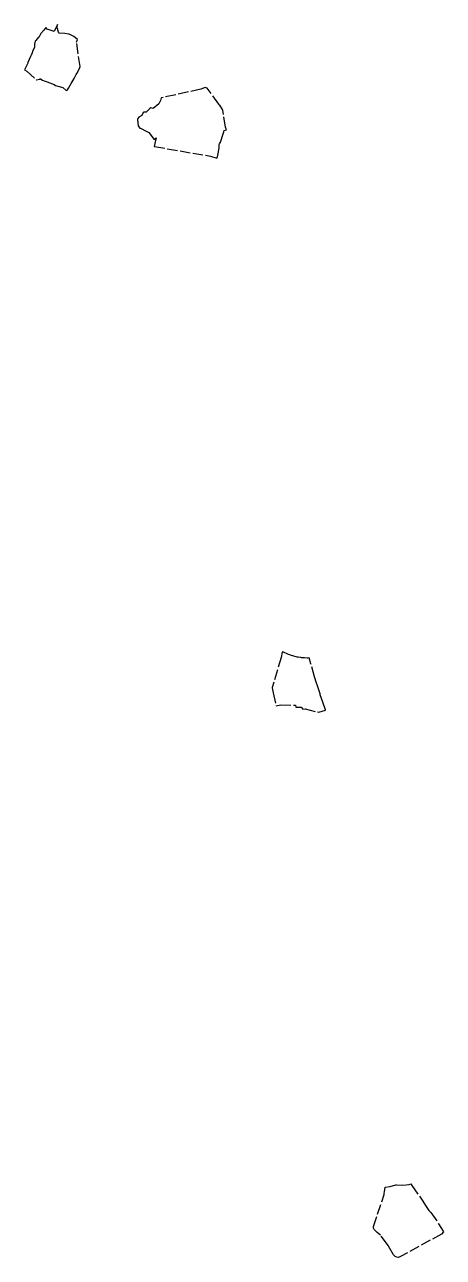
# Model space of a CAD drawing. Header units: metres. Extents: x 543554 to 549224, y 1840760 to 1844578.
# Drawn here: x 544477 to 544768, y 1843404 to 1844261 of the extents above; entities that cross this region are included whole.
import ezdxf

# ---------------------------------------------------------------- set-up
doc = ezdxf.new("R2010")
doc.units = ezdxf.units.M
doc.header["$LTSCALE"] = 1.2
doc.linetypes.add('LONG_DASHED', pattern=[7.5, 6, -1.5])
doc.layers.add('30', color=7, linetype='LONG_DASHED', lineweight=25)

msp = doc.modelspace()

# ---------------------------------------------------------------- linework, layer by layer
at = {"layer": '30'}
for points in [[(544515.276, 1844231.562), (544512.88, 1844248.646), (544513.48, 1844250.411), (544510.971, 1844252.467), (544510.543, 1844252.764), (544508.735, 1844253.657), (544508.276, 1844253.862), (544507.799, 1844254.011), (544507.316, 1844254.144), (544504.805, 1844254.525), (544500.67, 1844254.789), (544500.38, 1844255.489), (544499.64, 1844257.973), (544499.486, 1844259.074), (544499.523, 1844260.736), (544497.349, 1844255.894), (544492.396, 1844257.578), (544491.584, 1844258.72), (544490.111, 1844256.822), (544488.072, 1844254.522), (544487.776, 1844254.115), (544486.774, 1844252.383), (544486.49, 1844251.969), (544484.443, 1844249.674), (544484.167, 1844249.255), (544483.661, 1844247.249), (544483.651, 1844246.683), (544483.693, 1844245.516), (544483.674, 1844244.955), (544482.309, 1844242.281), (544482.105, 1844241.823), (544481.32, 1844239.4), (544481.041, 1844238.982), (544480.804, 1844238.542), (544479.05, 1844234.369), (544478.866, 1844233.9), (544478.727, 1844233.405), (544478.451, 1844232.986), (544478.218, 1844232.544), (544476.75, 1844229.356), (544478.381, 1844228.452), (544484.754, 1844222.435), (544484.769, 1844222.402), (544484.967, 1844222.324), (544487.01, 1844222.951), (544487.882, 1844223.192), (544488.006, 1844222.93), (544489.059, 1844222.197), (544490.384, 1844221.707), (544492.317, 1844220.904), (544497.329, 1844219.073), (544497.384, 1844219.058), (544498.196, 1844218.452), (544503.388, 1844217.131), (544505.363, 1844215.27), (544506.037, 1844215.044), (544506.623, 1844215.447), (544507.285, 1844216.698), (544509.076, 1844219.929), (544511.098, 1844223.381), (544512.705, 1844226.043), (544513.162, 1844226.854), (544514.936, 1844230.197), (544515.225, 1844230.879)], [(544617.258, 1844187.705), (544616.404, 1844189.453), (544614.595, 1844201.212), (544614.431, 1844201.686), (544612.535, 1844204.677), (544612.171, 1844205.063), (544611.763, 1844205.431), (544603.775, 1844216.673), (544602.305, 1844217.123), (544599.411, 1844215.859), (544571.808, 1844209.843), (544571.278, 1844208.07), (544570.16, 1844205.583), (544566.115, 1844202.481), (544564.435, 1844202.803), (544563.831, 1844202.434), (544563.296, 1844202.081), (544561.291, 1844199.912), (544559.707, 1844199.949), (544559.311, 1844199.644), (544558.18, 1844197.541), (544556.259, 1844196.32), (544555.577, 1844195.579), (544555.26, 1844194.895), (544555.244, 1844194.142), (544555.445, 1844193.352), (544555.537, 1844192.576), (544555.708, 1844190.512), (544555.791, 1844190.292), (544556.891, 1844188.857), (544557.697, 1844188.468), (544560.853, 1844187.017), (544561.298, 1844186.79), (544562.67, 1844186.031), (544563.053, 1844185.833), (544566.896, 1844180.823), (544568.352, 1844181.939), (544567.386, 1844178.173), (544566.922, 1844175.927), (544567.075, 1844175.977), (544605.979, 1844169.341), (544610.549, 1844167.863), (544610.976, 1844168.776), (544611.391, 1844171.213), (544612.159, 1844175.168), (544612.139, 1844175.7), (544612.008, 1844177.319), (544612.196, 1844177.784), (544613.094, 1844179.07), (544614.758, 1844184.837), (544615.309, 1844186.236), (544615.623, 1844187.107)], [(544686.001, 1843784.063), (544685.973, 1843784.422), (544684.121, 1843789.705), (544682.393, 1843794.928), (544682.262, 1843795.411), (544681.783, 1843796.833), (544679.968, 1843802.552), (544679.793, 1843803.021), (544678.371, 1843807.292), (544675.849, 1843816.455), (544674.683, 1843820.483), (544673.652, 1843820.258), (544673.216, 1843820.338), (544671.436, 1843820.566), (544669.405, 1843820.663), (544668.901, 1843820.702), (544666.905, 1843820.95), (544666.419, 1843821.067), (544661.593, 1843822.389), (544661.12, 1843822.561), (544660.179, 1843822.931), (544656.322, 1843824.658), (544655.93, 1843824.525), (544655.079, 1843820.875), (544648.914, 1843799.858), (544648.861, 1843799.721), (544649.74, 1843796.126), (544651.726, 1843787.143), (544654.665, 1843787.793), (544665.094, 1843787.641), (544665.507, 1843786.197), (544669.154, 1843786.142), (544670.32, 1843784.803), (544671.834, 1843785.138), (544681.502, 1843782.672)], [(544768.011, 1843421.549), (544766.722, 1843419.941), (544738.153, 1843404.308), (544737.684, 1843404.074), (544736.74, 1843403.776), (544735.761, 1843403.823), (544734.399, 1843404.357), (544733.346, 1843405.411), (544729.945, 1843411.527), (544729.687, 1843411.955), (544729.136, 1843412.789), (544724.393, 1843419.226), (544722.068, 1843421.121), (544720.331, 1843422.649), (544719.91, 1843423.191), (544719.435, 1843424.052), (544719.328, 1843425.278), (544726.882, 1843447.453), (544726.725, 1843448.303), (544727.035, 1843449.377), (544727.447, 1843452.647), (544730.955, 1843452.924), (544735.066, 1843454.228), (544735.317, 1843454.078), (544739.394, 1843454.029), (544742.074, 1843454.209), (544744.113, 1843454.457), (544745.407, 1843454.788), (544746.188, 1843453.699), (544753.812, 1843442.749), (544755.665, 1843439.77), (544757.875, 1843436.432), (544759.281, 1843434.981), (544764.669, 1843427.153), (544767.942, 1843422.057)]]:
    msp.add_lwpolyline(points, close=True, dxfattribs=at)

doc.saveas('drawing.dxf')
